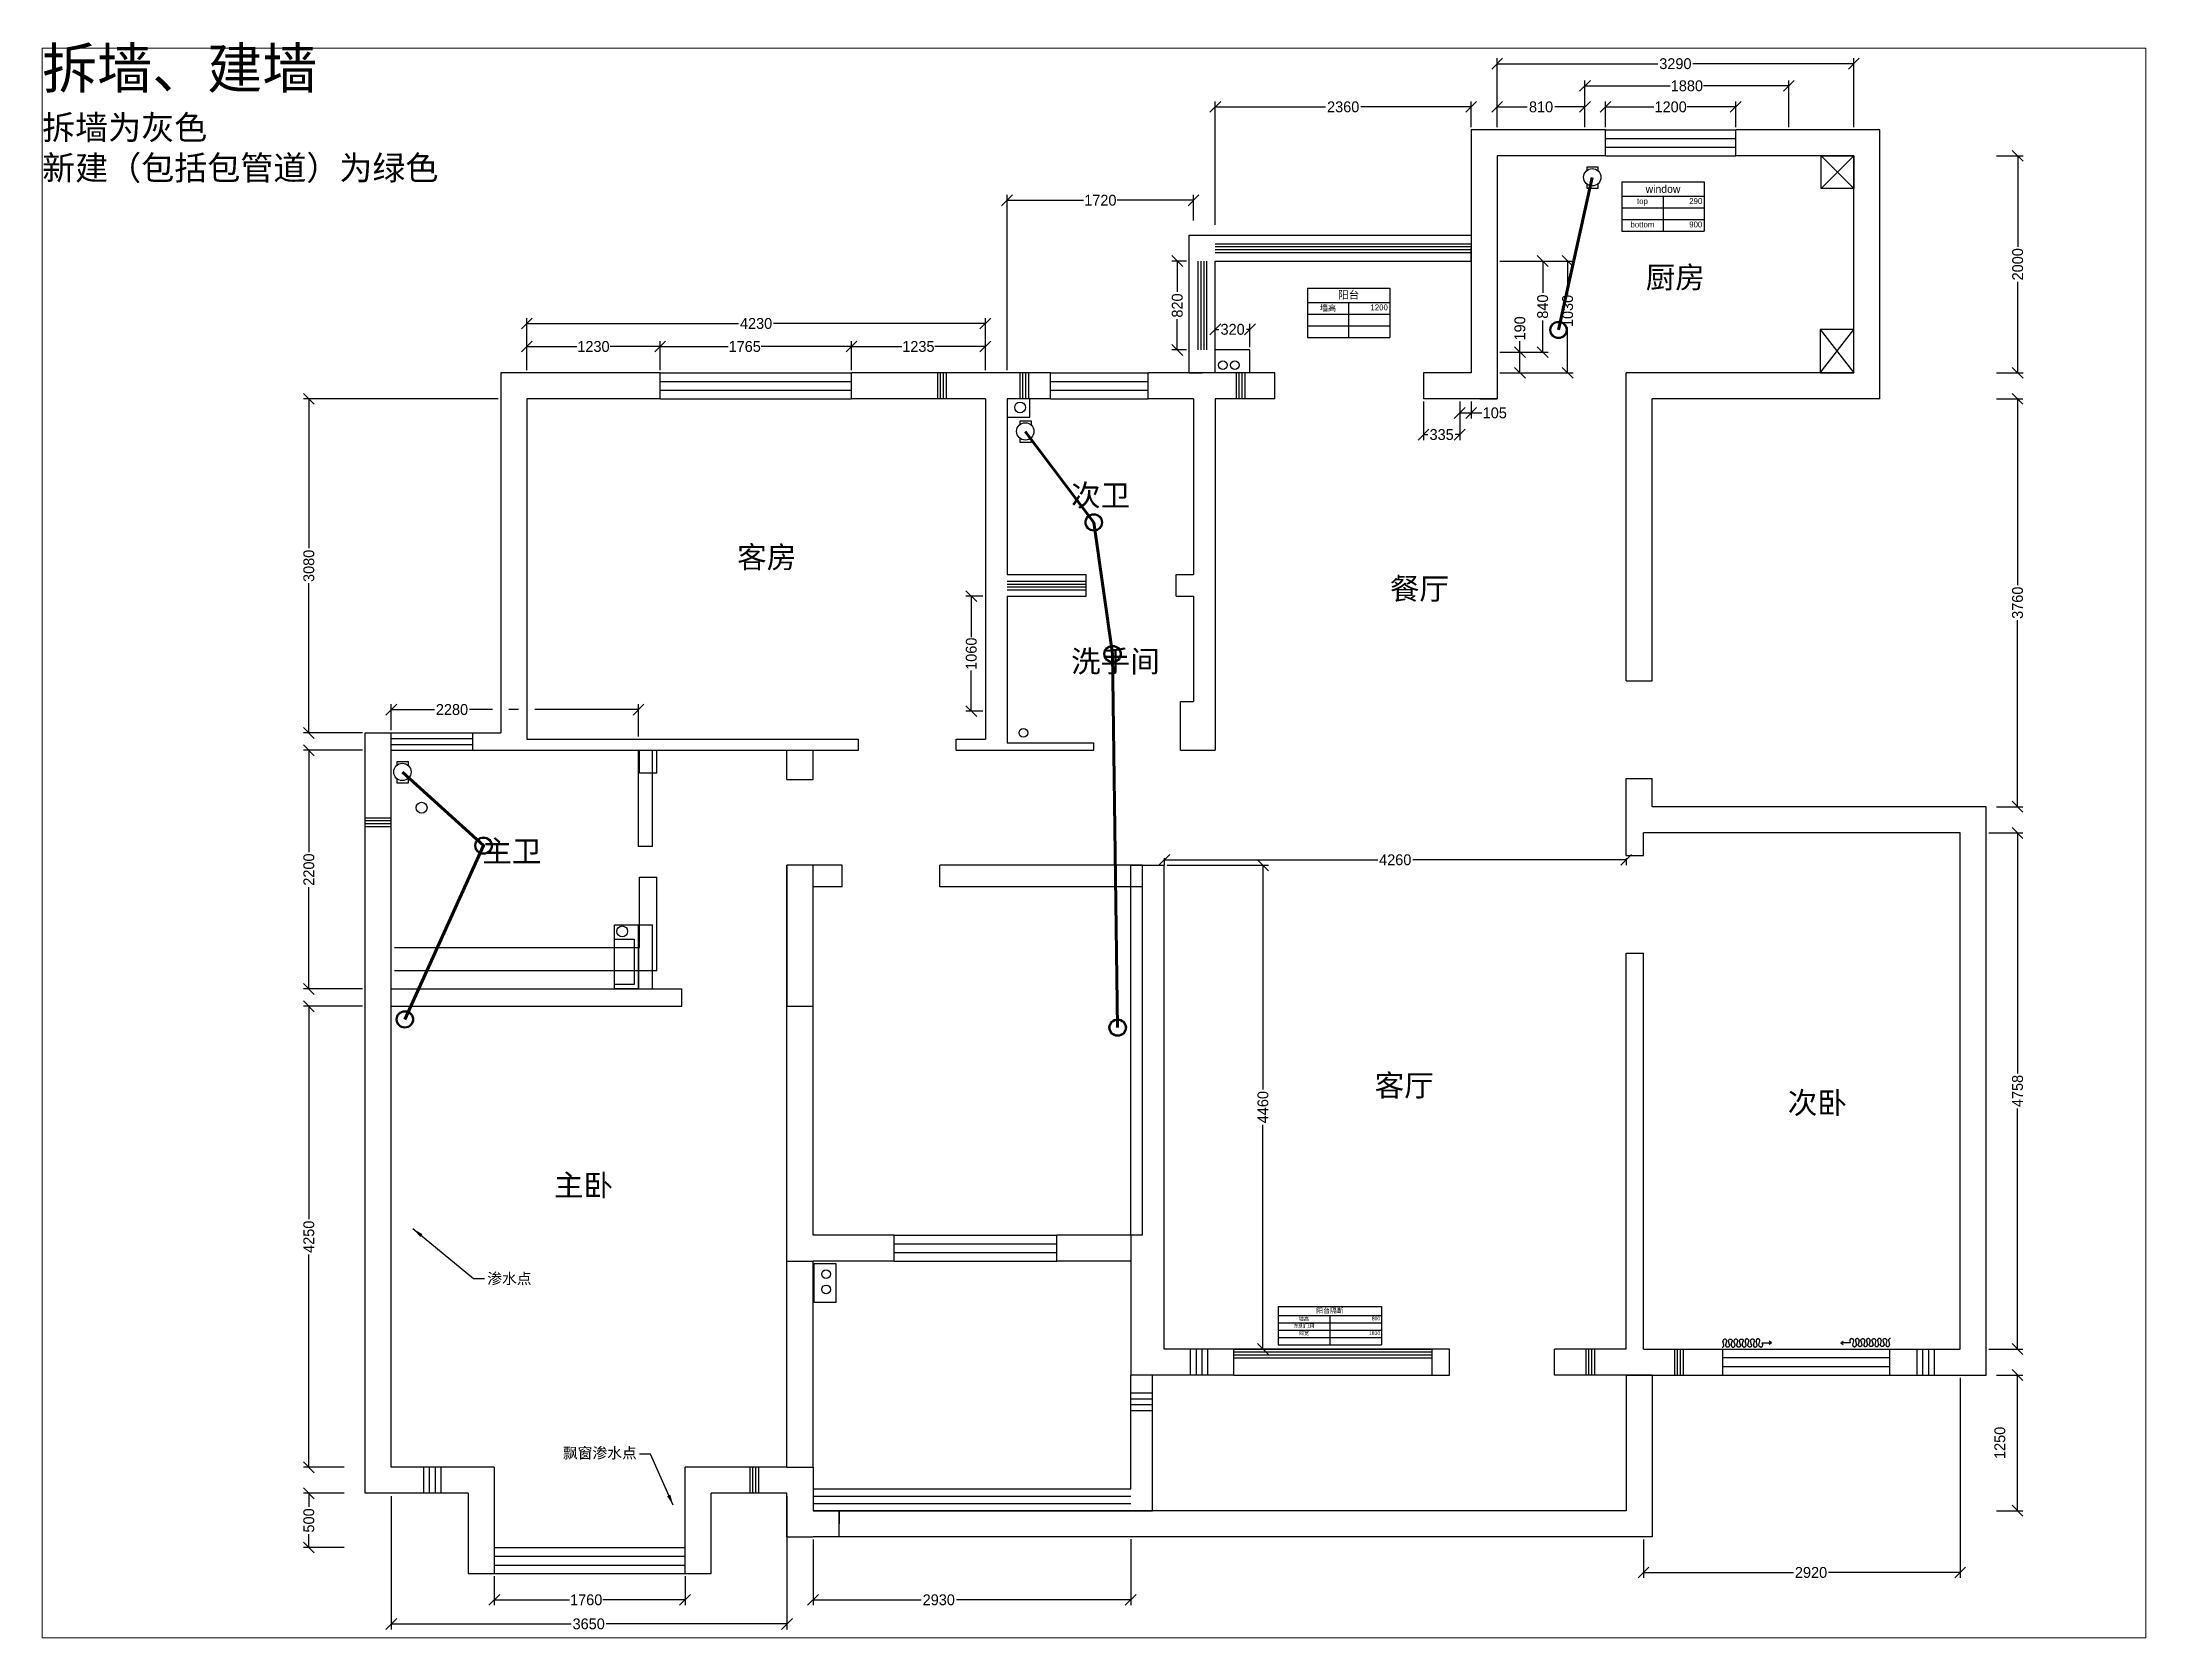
# Paper-space layout 'add & remove walls' of a CAD drawing. Header units: millimetres. Extents: x 0 to 261, y 1 to 199.
# The model-space entities are those that its viewports show. They can reach past a viewport. Long polylines and large blocks are cut down to what shows.
import ezdxf

# ---------------------------------------------------------------- set-up
doc = ezdxf.new("R2010")
doc.units = ezdxf.units.MM
doc.linetypes.add('ACAD_ISO03W100', pattern=[30, 12, -18])
for name, color, linetype in [('air supply', 3, 'Continuous'), ('dim', 7, 'Continuous'), ('lighting', 6, 'Continuous'), ('new wall', 90, 'Continuous'), ('removed-wall', 253, 'Continuous'), ('strong current', 1, 'Continuous'), ('wall', 7, 'Continuous'), ('windows', 140, 'Continuous')]:
    doc.layers.add(name, color=color, linetype=linetype)
doc.styles.get("Standard").update_dxf_attribs({"font": 'Heiti SC.ttf'})
doc.styles.add('汉字', font='', dxfattribs={"width": 0.65, "height": 75})
doc.styles.get('汉字').set_extended_font_data('FangSong_GB2312')
doc.linetypes.add('ZIGZAG', pattern='A,0.00254,-5.08,[131,ltypeshp.shx,S=5.08,R=0,X=-5.08,Y=0],-10.16,[131,ltypeshp.shx,S=5.08,R=180,X=5.08,Y=0],-5.08', length=20.32254)
doc.dimstyles.new('副本 ISO-25', dxfattribs={"dimscale": 40, "dimtxt": 2.5, "dimasz": 2.5, "dimexe": 1.25, "dimexo": 0.625, "dimgap": 0.63, "dimtad": 0, "dimdec": 0, "dimtxsty": 'Standard', "dimblk": 'OBLIQUE', "dimblk1": 'OBLIQUE', "dimblk2": 'OBLIQUE', "dimcen": 2.5, "dimadec": 0, "dimazin": 0, "dimtfac": 1, "dimtdec": 0, "dimtmove": 0, "dimatfit": 3, "dimfxl": 1, "dimarcsym": 0})

psp = doc.layouts.new('add & remove walls')

# ---------------------------------------------------------------- texts
at = {"transparency": 33554687, "insert": (0.26, 197.77), "char_height": 5, "attachment_point": 1}
psp.add_mtext_dynamic_manual_height_columns('拆墙、建墙\\P{\\H0.6x;拆墙为灰色\\P新建（包括包管道）为绿色}', width=60.8642, gutter_width=500, heights=[0], dxfattribs=at)

msp = doc.modelspace()

# ---------------------------------------------------------------- texts
at = {"layer": 'dim', "lineweight": 100, "ltscale": 8, "char_height": 200, "attachment_point": 1}
for s, insert in [('厨房', (12730, 13550)), ('次卫', (7430, 11540)), ('客房', (4350, 10970)), ('餐厅', (10370, 10680)), ('洗手间', (7430, 10010)), ('主卫', (2000, 8260)), ('客厅', (10230, 6100)), ('次卧', (14040, 5940)), ('主卧', (2660, 5180))]:
    msp.add_mtext_dynamic_manual_height_columns(s, width=1110, gutter_width=250, heights=[0], dxfattribs=dict(at, insert=insert))
at = {"layer": 'dim', "ltscale": 8, "char_height": 100}
for s, insert, attachment_point in [('渗水点', (2045.2, 4270), 1), ('飘窗渗水点', (3424.8, 2550), 9)]:
    msp.add_mtext(s, dxfattribs=dict(at, insert=insert, attachment_point=attachment_point))

# ---------------------------------------------------------------- blocks, each defined once
blk = doc.blocks.new('_Oblique')
at = {"color": 0, "linetype": 'ByBlock', "lineweight": -2}
blk.add_line((-0.5, -0.5), (0.5, 0.5), dxfattribs=at)
blk = doc.blocks.new('*D0')
at = {"layer": 'dim', "color": 0, "lineweight": -2, "transparency": 16777216}
for p, q in [((15965, 3330), (16210, 3330)), ((16160, 2080), (16160, 3330)), ((15965, 2080), (16210, 2080))]:
    blk.add_line(p, q, dxfattribs=at)
at = {"layer": 'dim', "color": 0, "lineweight": -2, "transparency": 16777216, "xscale": 100, "yscale": 100, "zscale": 100}
for p, rotation in [((16160, 3330), 90), ((16160, 2080), 270)]:
    blk.add_blockref('_Oblique', p, dxfattribs=dict(at, rotation=rotation))
at = {"layer": 'dim', "color": 0, "transparency": 16777216, "insert": (15997, 2705), "char_height": 100, "attachment_point": 5, "rotation": 90}
blk.add_mtext('1250', dxfattribs=at)
blk = doc.blocks.new('*D1')
at = {"layer": 'dim', "color": 0, "lineweight": -2, "transparency": 16777216}
for p, q in [((15965, 12330), (16210, 12330)), ((16160, 12330), (16160, 10612)), ((16160, 8570), (16160, 10288)), ((15965, 8570), (16210, 8570))]:
    blk.add_line(p, q, dxfattribs=at)
at = {"layer": 'dim', "color": 0, "lineweight": -2, "transparency": 16777216, "xscale": 100, "yscale": 100, "zscale": 100}
for p, rotation in [((16160, 12330), 90), ((16160, 8570), 270)]:
    blk.add_blockref('_Oblique', p, dxfattribs=dict(at, rotation=rotation))
at = {"layer": 'dim', "color": 0, "transparency": 16777216, "insert": (16160, 10450), "char_height": 100, "attachment_point": 5, "rotation": 90}
blk.add_mtext('3760', dxfattribs=at)
blk = doc.blocks.new('*D2')
at = {"layer": 'dim', "color": 0, "lineweight": -2, "transparency": 16777216}
for p, q in [((15965, 14570), (16211, 14570)), ((16161, 14570), (16161, 13732)), ((16161, 12570), (16161, 13408)), ((15965, 12570), (16211, 12570))]:
    blk.add_line(p, q, dxfattribs=at)
at = {"layer": 'dim', "color": 0, "lineweight": -2, "transparency": 16777216, "xscale": 100, "yscale": 100, "zscale": 100}
for p, rotation in [((16161, 14570), 90), ((16161, 12570), 270)]:
    blk.add_blockref('_Oblique', p, dxfattribs=dict(at, rotation=rotation))
at = {"layer": 'dim', "color": 0, "transparency": 16777216, "insert": (16161, 13570), "char_height": 100, "attachment_point": 5, "rotation": 90}
blk.add_mtext('2000', dxfattribs=at)
blk = doc.blocks.new('*D3')
at = {"layer": 'dim', "color": 0, "lineweight": -2, "transparency": 16777216}
for p, q in [((15630, 3305), (15630, 1460)), ((12710, 1815), (12710, 1460)), ((12710, 1510), (14093, 1510)), ((15630, 1510), (14417, 1510))]:
    blk.add_line(p, q, dxfattribs=at)
at = {"layer": 'dim', "color": 0, "lineweight": -2, "transparency": 16777216, "xscale": 100, "yscale": 100, "zscale": 100, "rotation": 180}
blk.add_blockref('_Oblique', (12710, 1510), dxfattribs=at)
at = {"layer": 'dim', "color": 0, "lineweight": -2, "transparency": 16777216, "xscale": 100, "yscale": 100, "zscale": 100}
blk.add_blockref('_Oblique', (15630, 1510), dxfattribs=at)
at = {"layer": 'dim', "color": 0, "transparency": 16777216, "insert": (14255, 1510), "char_height": 100, "attachment_point": 5}
blk.add_mtext('2920', dxfattribs=at)
blk = doc.blocks.new('*D16')
at = {"layer": 'dim', "color": 0, "lineweight": -2, "transparency": 16777216}
for p, q in [((2410, 12595), (2410, 13074)), ((2410, 13024), (4363, 13024)), ((6640, 13024), (4687, 13024)), ((6640, 12595), (6640, 13074))]:
    blk.add_line(p, q, dxfattribs=at)
at = {"layer": 'dim', "color": 0, "lineweight": -2, "transparency": 16777216, "xscale": 100, "yscale": 100, "zscale": 100, "rotation": 180}
blk.add_blockref('_Oblique', (2410, 13024), dxfattribs=at)
at = {"layer": 'dim', "color": 0, "lineweight": -2, "transparency": 16777216, "xscale": 100, "yscale": 100, "zscale": 100}
blk.add_blockref('_Oblique', (6640, 13024), dxfattribs=at)
at = {"layer": 'dim', "color": 0, "transparency": 16777216, "insert": (4525, 13024), "char_height": 100, "attachment_point": 5}
blk.add_mtext('4230', dxfattribs=at)
blk = doc.blocks.new('*D17')
at = {"layer": 'dim', "color": 0, "lineweight": -2, "transparency": 16777216}
for p, q in [((3640, 12595), (3640, 12862)), ((3640, 12812), (4267, 12812)), ((5405, 12812), (4573, 12812)), ((5405, 12595), (5405, 12862))]:
    blk.add_line(p, q, dxfattribs=at)
at = {"layer": 'dim', "color": 0, "lineweight": -2, "transparency": 16777216, "xscale": 100, "yscale": 100, "zscale": 100, "rotation": 180}
blk.add_blockref('_Oblique', (3640, 12812), dxfattribs=at)
at = {"layer": 'dim', "color": 0, "lineweight": -2, "transparency": 16777216, "xscale": 100, "yscale": 100, "zscale": 100}
blk.add_blockref('_Oblique', (5405, 12812), dxfattribs=at)
at = {"layer": 'dim', "color": 0, "transparency": 16777216, "insert": (4420, 12812), "char_height": 100, "attachment_point": 5}
blk.add_mtext('1765', dxfattribs=at)
blk = doc.blocks.new('*D18')
at = {"layer": 'dim', "color": 0, "lineweight": -2, "transparency": 16777216}
for p, q in [((2145, 12330), (350, 12330)), ((400, 12330), (400, 10952)), ((400, 9250), (400, 10629)), ((895, 9250), (350, 9250))]:
    blk.add_line(p, q, dxfattribs=at)
at = {"layer": 'dim', "color": 0, "lineweight": -2, "transparency": 16777216, "xscale": 100, "yscale": 100, "zscale": 100}
for p, rotation in [((400, 12330), 90), ((400, 9250), 270)]:
    blk.add_blockref('_Oblique', p, dxfattribs=dict(at, rotation=rotation))
at = {"layer": 'dim', "color": 0, "transparency": 16777216, "insert": (400, 10790), "char_height": 100, "attachment_point": 5, "rotation": 90}
blk.add_mtext('3080', dxfattribs=at)
blk = doc.blocks.new('*D19')
at = {"layer": 'dim', "color": 0, "lineweight": -2, "transparency": 16777216}
for p, q in [((895, 9090), (350, 9090)), ((400, 9090), (400, 8152)), ((400, 6890), (400, 7829)), ((895, 6890), (350, 6890))]:
    blk.add_line(p, q, dxfattribs=at)
at = {"layer": 'dim', "color": 0, "lineweight": -2, "transparency": 16777216, "xscale": 100, "yscale": 100, "zscale": 100}
for p, rotation in [((400, 9090), 90), ((400, 6890), 270)]:
    blk.add_blockref('_Oblique', p, dxfattribs=dict(at, rotation=rotation))
at = {"layer": 'dim', "color": 0, "transparency": 16777216, "insert": (400, 7990), "char_height": 100, "attachment_point": 5, "rotation": 90}
blk.add_mtext('2200', dxfattribs=at)
blk = doc.blocks.new('*D20')
at = {"layer": 'dim', "color": 0, "lineweight": -2, "transparency": 16777216}
for p, q in [((1160, 9275), (1160, 9515)), ((3440, 9217), (3440, 9515)), ((1160, 9465), (1558, 9465)), ((2095, 9465), (1882, 9465)), ((2335, 9465), (2245, 9465)), ((3440, 9465), (2485, 9465))]:
    blk.add_line(p, q, dxfattribs=at)
at = {"layer": 'dim', "color": 0, "lineweight": -2, "transparency": 16777216, "xscale": 100, "yscale": 100, "zscale": 100, "rotation": 180}
blk.add_blockref('_Oblique', (1160, 9465), dxfattribs=at)
at = {"layer": 'dim', "color": 0, "lineweight": -2, "transparency": 16777216, "xscale": 100, "yscale": 100, "zscale": 100}
blk.add_blockref('_Oblique', (3440, 9465), dxfattribs=at)
at = {"layer": 'dim', "color": 0, "transparency": 16777216, "insert": (1720, 9465), "char_height": 100, "attachment_point": 5}
blk.add_mtext('2280', dxfattribs=at)
blk = doc.blocks.new('*D21')
at = {"layer": 'dim', "color": 0, "lineweight": -2, "transparency": 16777216}
for p, q in [((895, 6730), (350, 6730)), ((400, 6730), (400, 4767)), ((400, 2480), (400, 4443)), ((725, 2480), (350, 2480))]:
    blk.add_line(p, q, dxfattribs=at)
at = {"layer": 'dim', "color": 0, "lineweight": -2, "transparency": 16777216, "xscale": 100, "yscale": 100, "zscale": 100}
for p, rotation in [((400, 6730), 90), ((400, 2480), 270)]:
    blk.add_blockref('_Oblique', p, dxfattribs=dict(at, rotation=rotation))
at = {"layer": 'dim', "color": 0, "transparency": 16777216, "insert": (400, 4605), "char_height": 100, "attachment_point": 5, "rotation": 90}
blk.add_mtext('4250', dxfattribs=at)
blk = doc.blocks.new('*D22')
at = {"layer": 'dim', "color": 0, "lineweight": -2, "transparency": 16777216}
for p, q in [((2110, 1475), (2110, 1208)), ((3870, 1475), (3870, 1208)), ((2110, 1258), (2803, 1258)), ((3870, 1258), (3112, 1258))]:
    blk.add_line(p, q, dxfattribs=at)
at = {"layer": 'dim', "color": 0, "lineweight": -2, "transparency": 16777216, "xscale": 100, "yscale": 100, "zscale": 100, "rotation": 180}
blk.add_blockref('_Oblique', (2110, 1258), dxfattribs=at)
at = {"layer": 'dim', "color": 0, "lineweight": -2, "transparency": 16777216, "xscale": 100, "yscale": 100, "zscale": 100}
blk.add_blockref('_Oblique', (3870, 1258), dxfattribs=at)
at = {"layer": 'dim', "color": 0, "transparency": 16777216, "insert": (2958, 1258), "char_height": 100, "attachment_point": 5}
blk.add_mtext('1760', dxfattribs=at)
blk = doc.blocks.new('*D23')
at = {"layer": 'dim', "color": 0, "lineweight": -2, "transparency": 16777216}
for p, q in [((1160, 2215), (1160, 986)), ((4810, 2215), (4810, 986)), ((1160, 1036), (2819, 1036)), ((4810, 1036), (3142, 1036))]:
    blk.add_line(p, q, dxfattribs=at)
at = {"layer": 'dim', "color": 0, "lineweight": -2, "transparency": 16777216, "xscale": 100, "yscale": 100, "zscale": 100, "rotation": 180}
blk.add_blockref('_Oblique', (1160, 1036), dxfattribs=at)
at = {"layer": 'dim', "color": 0, "lineweight": -2, "transparency": 16777216, "xscale": 100, "yscale": 100, "zscale": 100}
blk.add_blockref('_Oblique', (4810, 1036), dxfattribs=at)
at = {"layer": 'dim', "color": 0, "transparency": 16777216, "insert": (2981, 1036), "char_height": 100, "attachment_point": 5}
blk.add_mtext('3650', dxfattribs=at)
blk = doc.blocks.new('*D24')
at = {"layer": 'dim', "color": 0, "lineweight": -2, "transparency": 16777216}
for p, q in [((725, 2240), (350, 2240)), ((400, 2240), (400, 2116)), ((400, 1740), (400, 1864)), ((725, 1740), (350, 1740))]:
    blk.add_line(p, q, dxfattribs=at)
at = {"layer": 'dim', "color": 0, "lineweight": -2, "transparency": 16777216, "xscale": 100, "yscale": 100, "zscale": 100}
for p, rotation in [((400, 2240), 90), ((400, 1740), 270)]:
    blk.add_blockref('_Oblique', p, dxfattribs=dict(at, rotation=rotation))
at = {"layer": 'dim', "color": 0, "transparency": 16777216, "insert": (400, 1990), "char_height": 100, "attachment_point": 5, "rotation": 90}
blk.add_mtext('500', dxfattribs=at)
blk = doc.blocks.new('*D25')
at = {"layer": 'dim', "color": 0, "lineweight": -2, "transparency": 16777216}
for p, q in [((5050, 1815), (5050, 1208)), ((7980, 1816), (7980, 1208)), ((5050, 1258), (6048, 1258)), ((7980, 1258), (6372, 1258))]:
    blk.add_line(p, q, dxfattribs=at)
at = {"layer": 'dim', "color": 0, "lineweight": -2, "transparency": 16777216, "xscale": 100, "yscale": 100, "zscale": 100, "rotation": 180}
blk.add_blockref('_Oblique', (5050, 1258), dxfattribs=at)
at = {"layer": 'dim', "color": 0, "lineweight": -2, "transparency": 16777216, "xscale": 100, "yscale": 100, "zscale": 100}
blk.add_blockref('_Oblique', (7980, 1258), dxfattribs=at)
at = {"layer": 'dim', "color": 0, "transparency": 16777216, "insert": (6210, 1258), "char_height": 100, "attachment_point": 5}
blk.add_mtext('2930', dxfattribs=at)
blk = doc.blocks.new('*D26')
at = {"layer": 'dim', "color": 0, "lineweight": -2, "transparency": 16777216}
for p, q in [((11360, 14835), (11360, 15469)), ((11360, 15419), (12843, 15419)), ((14650, 15419), (13166, 15419)), ((14650, 14835), (14650, 15469))]:
    blk.add_line(p, q, dxfattribs=at)
at = {"layer": 'dim', "color": 0, "lineweight": -2, "transparency": 16777216, "xscale": 100, "yscale": 100, "zscale": 100, "rotation": 180}
blk.add_blockref('_Oblique', (11360, 15419), dxfattribs=at)
at = {"layer": 'dim', "color": 0, "lineweight": -2, "transparency": 16777216, "xscale": 100, "yscale": 100, "zscale": 100}
blk.add_blockref('_Oblique', (14650, 15419), dxfattribs=at)
at = {"layer": 'dim', "color": 0, "transparency": 16777216, "insert": (13004, 15419), "char_height": 100, "attachment_point": 5}
blk.add_mtext('3290', dxfattribs=at)
blk = doc.blocks.new('*D27')
at = {"layer": 'dim', "color": 0, "lineweight": -2, "transparency": 16777216}
for p, q in [((12360, 14835), (12360, 15071)), ((12360, 15021), (12806, 15021)), ((13560, 15021), (13114, 15021)), ((13560, 14835), (13560, 15071))]:
    blk.add_line(p, q, dxfattribs=at)
at = {"layer": 'dim', "color": 0, "lineweight": -2, "transparency": 16777216, "xscale": 100, "yscale": 100, "zscale": 100, "rotation": 180}
blk.add_blockref('_Oblique', (12360, 15021), dxfattribs=at)
at = {"layer": 'dim', "color": 0, "lineweight": -2, "transparency": 16777216, "xscale": 100, "yscale": 100, "zscale": 100}
blk.add_blockref('_Oblique', (13560, 15021), dxfattribs=at)
at = {"layer": 'dim', "color": 0, "transparency": 16777216, "insert": (12960, 15021), "char_height": 100, "attachment_point": 5}
blk.add_mtext('1200', dxfattribs=at)
blk = doc.blocks.new('*D28')
at = {"layer": 'dim', "color": 0, "lineweight": -2, "transparency": 16777216}
for p, q in [((8760, 13935), (8760, 15071)), ((8760, 15021), (9778, 15021)), ((11120, 15021), (10102, 15021)), ((11120, 14835), (11120, 15071))]:
    blk.add_line(p, q, dxfattribs=at)
at = {"layer": 'dim', "color": 0, "lineweight": -2, "transparency": 16777216, "xscale": 100, "yscale": 100, "zscale": 100, "rotation": 180}
blk.add_blockref('_Oblique', (8760, 15021), dxfattribs=at)
at = {"layer": 'dim', "color": 0, "lineweight": -2, "transparency": 16777216, "xscale": 100, "yscale": 100, "zscale": 100}
blk.add_blockref('_Oblique', (11120, 15021), dxfattribs=at)
at = {"layer": 'dim', "color": 0, "transparency": 16777216, "insert": (9940, 15021), "char_height": 100, "attachment_point": 5}
blk.add_mtext('2360', dxfattribs=at)
blk = doc.blocks.new('*D29')
at = {"layer": 'dim', "color": 0, "lineweight": -2, "transparency": 16777216}
for p, q in [((6840, 12595), (6840, 14210)), ((8560, 13975), (8560, 14210)), ((6840, 14160), (7546, 14160)), ((8560, 14160), (7854, 14160))]:
    blk.add_line(p, q, dxfattribs=at)
at = {"layer": 'dim', "color": 0, "lineweight": -2, "transparency": 16777216, "xscale": 100, "yscale": 100, "zscale": 100, "rotation": 180}
blk.add_blockref('_Oblique', (6840, 14160), dxfattribs=at)
at = {"layer": 'dim', "color": 0, "lineweight": -2, "transparency": 16777216, "xscale": 100, "yscale": 100, "zscale": 100}
blk.add_blockref('_Oblique', (8560, 14160), dxfattribs=at)
at = {"layer": 'dim', "color": 0, "transparency": 16777216, "insert": (7700, 14160), "char_height": 100, "attachment_point": 5}
blk.add_mtext('1720', dxfattribs=at)
blk = doc.blocks.new('*D30')
at = {"layer": 'dim', "color": 0, "lineweight": -2, "transparency": 16777216}
for p, q in [((11385, 13600), (12060, 13600)), ((12010, 13600), (12010, 13294)), ((12010, 12570), (12010, 12986)), ((11385, 12570), (12060, 12570))]:
    blk.add_line(p, q, dxfattribs=at)
at = {"layer": 'dim', "color": 0, "lineweight": -2, "transparency": 16777216, "xscale": 100, "yscale": 100, "zscale": 100}
for p, rotation in [((12010, 13600), 90), ((12010, 12570), 270)]:
    blk.add_blockref('_Oblique', p, dxfattribs=dict(at, rotation=rotation))
at = {"layer": 'dim', "color": 0, "transparency": 16777216, "insert": (12010, 13140), "char_height": 100, "attachment_point": 5, "rotation": 90}
blk.add_mtext('1030', dxfattribs=at)
blk = doc.blocks.new('*D35')
at = {"layer": 'dim', "color": 0, "lineweight": -2, "transparency": 16777216}
for p, q in [((11360, 14835), (11360, 15071)), ((11360, 15021), (11638, 15021)), ((12170, 15021), (11892, 15021)), ((12170, 14835), (12170, 15071))]:
    blk.add_line(p, q, dxfattribs=at)
at = {"layer": 'dim', "color": 0, "lineweight": -2, "transparency": 16777216, "xscale": 100, "yscale": 100, "zscale": 100, "rotation": 180}
blk.add_blockref('_Oblique', (11360, 15021), dxfattribs=at)
at = {"layer": 'dim', "color": 0, "lineweight": -2, "transparency": 16777216, "xscale": 100, "yscale": 100, "zscale": 100}
blk.add_blockref('_Oblique', (12170, 15021), dxfattribs=at)
at = {"layer": 'dim', "color": 0, "transparency": 16777216, "insert": (11765, 15021), "char_height": 100, "attachment_point": 5}
blk.add_mtext('810', dxfattribs=at)
blk = doc.blocks.new('*D36')
at = {"layer": 'dim', "color": 0, "lineweight": -2, "transparency": 16777216}
for p, q in [((12170, 14835), (12170, 15265)), ((12170, 15215), (12956, 15215)), ((14050, 15215), (13264, 15215)), ((14050, 14835), (14050, 15265))]:
    blk.add_line(p, q, dxfattribs=at)
at = {"layer": 'dim', "color": 0, "lineweight": -2, "transparency": 16777216, "xscale": 100, "yscale": 100, "zscale": 100, "rotation": 180}
blk.add_blockref('_Oblique', (12170, 15215), dxfattribs=at)
at = {"layer": 'dim', "color": 0, "lineweight": -2, "transparency": 16777216, "xscale": 100, "yscale": 100, "zscale": 100}
blk.add_blockref('_Oblique', (14050, 15215), dxfattribs=at)
at = {"layer": 'dim', "color": 0, "transparency": 16777216, "insert": (13110, 15215), "char_height": 100, "attachment_point": 5}
blk.add_mtext('1880', dxfattribs=at)
blk = doc.blocks.new('*D38')
at = {"layer": 'dim', "color": 0, "lineweight": -2, "transparency": 16777216}
for p, q in [((8290, 8095), (8290, 8030)), ((8290, 8080), (10258, 8080)), ((12550, 8080), (10582, 8080)), ((12550, 8095), (12550, 8030))]:
    blk.add_line(p, q, dxfattribs=at)
at = {"layer": 'dim', "color": 0, "lineweight": -2, "transparency": 16777216, "xscale": 100, "yscale": 100, "zscale": 100, "rotation": 180}
blk.add_blockref('_Oblique', (8290, 8080), dxfattribs=at)
at = {"layer": 'dim', "color": 0, "lineweight": -2, "transparency": 16777216, "xscale": 100, "yscale": 100, "zscale": 100}
blk.add_blockref('_Oblique', (12550, 8080), dxfattribs=at)
at = {"layer": 'dim', "color": 0, "transparency": 16777216, "insert": (10420, 8080), "char_height": 100, "attachment_point": 5}
blk.add_mtext('4260', dxfattribs=at)
blk = doc.blocks.new('*D39')
at = {"layer": 'dim', "color": 0, "lineweight": -2, "transparency": 16777216}
for p, q in [((8315, 8030), (9250, 8030)), ((9200, 8030), (9200, 5962)), ((9200, 3570), (9200, 5638)), ((8955, 3570), (9250, 3570))]:
    blk.add_line(p, q, dxfattribs=at)
at = {"layer": 'dim', "color": 0, "lineweight": -2, "transparency": 16777216, "xscale": 100, "yscale": 100, "zscale": 100}
for p, rotation in [((9200, 8030), 90), ((9200, 3570), 270)]:
    blk.add_blockref('_Oblique', p, dxfattribs=dict(at, rotation=rotation))
at = {"layer": 'dim', "color": 0, "transparency": 16777216, "insert": (9200, 5800), "char_height": 100, "attachment_point": 5, "rotation": 90}
blk.add_mtext('4460', dxfattribs=at)
blk = doc.blocks.new('*D281')
at = {"layer": 'dim', "color": 0, "lineweight": -2, "transparency": 16777216}
for p, q in [((11570, 12760), (11570, 12860)), ((11385, 12760), (11620, 12760)), ((11570, 12570), (11570, 12760)), ((11385, 12570), (11620, 12570))]:
    blk.add_line(p, q, dxfattribs=at)
at = {"layer": 'dim', "color": 0, "lineweight": -2, "transparency": 16777216, "xscale": 100, "yscale": 100, "zscale": 100}
for p, rotation in [((11570, 12760), 90), ((11570, 12570), 270)]:
    blk.add_blockref('_Oblique', p, dxfattribs=dict(at, rotation=rotation))
at = {"layer": 'dim', "color": 0, "transparency": 16777216, "insert": (11570, 12979), "char_height": 100, "attachment_point": 5, "rotation": 90}
blk.add_mtext('190', dxfattribs=at)
blk = doc.blocks.new('*D282')
at = {"layer": 'dim', "color": 0, "lineweight": -2, "transparency": 16777216}
for p, q in [((11015, 12305), (11015, 12150)), ((11120, 12305), (11120, 12150)), ((11015, 12200), (11120, 12200)), ((11120, 12200), (11220, 12200))]:
    blk.add_line(p, q, dxfattribs=at)
at = {"layer": 'dim', "color": 0, "lineweight": -2, "transparency": 16777216, "xscale": 100, "yscale": 100, "zscale": 100, "rotation": 180}
blk.add_blockref('_Oblique', (11015, 12200), dxfattribs=at)
at = {"layer": 'dim', "color": 0, "lineweight": -2, "transparency": 16777216, "xscale": 100, "yscale": 100, "zscale": 100}
blk.add_blockref('_Oblique', (11120, 12200), dxfattribs=at)
at = {"layer": 'dim', "color": 0, "transparency": 16777216, "insert": (11338, 12200), "char_height": 100, "attachment_point": 5}
blk.add_mtext('105', dxfattribs=at)
blk = doc.blocks.new('*D283')
at = {"layer": 'dim', "color": 0, "lineweight": -2, "transparency": 16777216}
for p, q in [((11385, 13600), (11830, 13600)), ((11780, 13600), (11780, 13307)), ((11780, 12760), (11780, 13053)), ((11385, 12760), (11830, 12760))]:
    blk.add_line(p, q, dxfattribs=at)
at = {"layer": 'dim', "color": 0, "lineweight": -2, "transparency": 16777216, "xscale": 100, "yscale": 100, "zscale": 100}
for p, rotation in [((11780, 13600), 90), ((11780, 12760), 270)]:
    blk.add_blockref('_Oblique', p, dxfattribs=dict(at, rotation=rotation))
at = {"layer": 'dim', "color": 0, "transparency": 16777216, "insert": (11780, 13180), "char_height": 100, "attachment_point": 5, "rotation": 90}
blk.add_mtext('840', dxfattribs=at)
blk = doc.blocks.new('*D284')
at = {"layer": 'dim', "color": 0, "lineweight": -2, "transparency": 16777216}
for p, q in [((10680, 12305), (10680, 11950)), ((11015, 12305), (11015, 11950)), ((10680, 12000), (10722, 12000)), ((11015, 12000), (10973, 12000))]:
    blk.add_line(p, q, dxfattribs=at)
at = {"layer": 'dim', "color": 0, "lineweight": -2, "transparency": 16777216, "xscale": 100, "yscale": 100, "zscale": 100, "rotation": 180}
blk.add_blockref('_Oblique', (10680, 12000), dxfattribs=at)
at = {"layer": 'dim', "color": 0, "lineweight": -2, "transparency": 16777216, "xscale": 100, "yscale": 100, "zscale": 100}
blk.add_blockref('_Oblique', (11015, 12000), dxfattribs=at)
at = {"layer": 'dim', "color": 0, "transparency": 16777216, "insert": (10848, 12000), "char_height": 100, "attachment_point": 5}
blk.add_mtext('335', dxfattribs=at)
blk = doc.blocks.new('*D285')
at = {"layer": 'dim', "color": 0, "lineweight": -2, "transparency": 16777216}
for p, q in [((8495, 13600), (8360, 13600)), ((8410, 13600), (8410, 13317)), ((8410, 12780), (8410, 13063)), ((8495, 12780), (8360, 12780))]:
    blk.add_line(p, q, dxfattribs=at)
at = {"layer": 'dim', "color": 0, "lineweight": -2, "transparency": 16777216, "xscale": 100, "yscale": 100, "zscale": 100}
for p, rotation in [((8410, 13600), 90), ((8410, 12780), 270)]:
    blk.add_blockref('_Oblique', p, dxfattribs=dict(at, rotation=rotation))
at = {"layer": 'dim', "color": 0, "transparency": 16777216, "insert": (8410, 13190), "char_height": 100, "attachment_point": 5, "rotation": 90}
blk.add_mtext('820', dxfattribs=at)
blk = doc.blocks.new('*D286')
at = {"layer": 'dim', "color": 0, "lineweight": -2, "transparency": 16777216}
for p, q in [((8760, 12805), (8760, 13020)), ((9080, 12805), (9080, 13020)), ((8760, 12970), (8793, 12970)), ((9080, 12970), (9047, 12970))]:
    blk.add_line(p, q, dxfattribs=at)
at = {"layer": 'dim', "color": 0, "lineweight": -2, "transparency": 16777216, "xscale": 100, "yscale": 100, "zscale": 100, "rotation": 180}
blk.add_blockref('_Oblique', (8760, 12970), dxfattribs=at)
at = {"layer": 'dim', "color": 0, "lineweight": -2, "transparency": 16777216, "xscale": 100, "yscale": 100, "zscale": 100}
blk.add_blockref('_Oblique', (9080, 12970), dxfattribs=at)
at = {"layer": 'dim', "color": 0, "transparency": 16777216, "insert": (8920, 12970), "char_height": 100, "attachment_point": 5}
blk.add_mtext('320', dxfattribs=at)
blk = doc.blocks.new('*D287')
at = {"layer": 'dim', "color": 0, "lineweight": -2, "transparency": 16777216}
for p, q in [((6615, 10510), (6460, 10510)), ((6510, 10510), (6510, 10134)), ((6510, 9450), (6510, 9826)), ((6615, 9450), (6460, 9450))]:
    blk.add_line(p, q, dxfattribs=at)
at = {"layer": 'dim', "color": 0, "lineweight": -2, "transparency": 16777216, "xscale": 100, "yscale": 100, "zscale": 100}
for p, rotation in [((6510, 10510), 90), ((6510, 9450), 270)]:
    blk.add_blockref('_Oblique', p, dxfattribs=dict(at, rotation=rotation))
at = {"layer": 'dim', "color": 0, "transparency": 16777216, "insert": (6510, 9980), "char_height": 100, "attachment_point": 5, "rotation": 90}
blk.add_mtext('1060', dxfattribs=at)
blk = doc.blocks.new('*D288')
at = {"layer": 'dim', "color": 0, "lineweight": -2, "transparency": 16777216}
for p, q in [((2410, 12595), (2410, 12862)), ((2410, 12812), (2871, 12812)), ((3640, 12812), (3179, 12812)), ((3640, 12595), (3640, 12862))]:
    blk.add_line(p, q, dxfattribs=at)
at = {"layer": 'dim', "color": 0, "lineweight": -2, "transparency": 16777216, "xscale": 100, "yscale": 100, "zscale": 100, "rotation": 180}
blk.add_blockref('_Oblique', (2410, 12812), dxfattribs=at)
at = {"layer": 'dim', "color": 0, "lineweight": -2, "transparency": 16777216, "xscale": 100, "yscale": 100, "zscale": 100}
blk.add_blockref('_Oblique', (3640, 12812), dxfattribs=at)
at = {"layer": 'dim', "color": 0, "transparency": 16777216, "insert": (3025, 12812), "char_height": 100, "attachment_point": 5}
blk.add_mtext('1230', dxfattribs=at)
blk = doc.blocks.new('*D289')
at = {"layer": 'dim', "color": 0, "lineweight": -2, "transparency": 16777216}
for p, q in [((5405, 12595), (5405, 12862)), ((5405, 12812), (5870, 12812)), ((6640, 12812), (6175, 12812)), ((6640, 12595), (6640, 12862))]:
    blk.add_line(p, q, dxfattribs=at)
at = {"layer": 'dim', "color": 0, "lineweight": -2, "transparency": 16777216, "xscale": 100, "yscale": 100, "zscale": 100, "rotation": 180}
blk.add_blockref('_Oblique', (5405, 12812), dxfattribs=at)
at = {"layer": 'dim', "color": 0, "lineweight": -2, "transparency": 16777216, "xscale": 100, "yscale": 100, "zscale": 100}
blk.add_blockref('_Oblique', (6640, 12812), dxfattribs=at)
at = {"layer": 'dim', "color": 0, "transparency": 16777216, "insert": (6022, 12812), "char_height": 100, "attachment_point": 5}
blk.add_mtext('1235', dxfattribs=at)
blk = doc.blocks.new('*T290')
at = {"layer": 'dim', "color": 0, "linetype": 'ByBlock', "lineweight": -2, "ltscale": 8, "transparency": 16777216}
for p, q in [((0, 0), (760, 0)), ((0, 0), (0, -456)), ((760, 0), (760, -456)), ((0, -132), (760, -132)), ((380, -132), (380, -456)), ((0, -240), (760, -240)), ((0, -348), (760, -348)), ((0, -456), (760, -456))]:
    blk.add_line(p, q, dxfattribs=at)
at = {"layer": 'dim', "color": 0, "ltscale": 8, "transparency": 16777216}
for s, insert, char_height, width, attachment_point in [('top', (190, -186), 54, 344, 5), ('window', (380, -66), 72, 724, 5), ('290', (742, -150), 54, 344, 3), ('bottom', (190, -366), 54, 344, 2), ('900', (742, -366), 54, 344, 3)]:
    blk.add_mtext(s, dxfattribs=dict(at, insert=insert, char_height=char_height, width=width, attachment_point=attachment_point))
blk = doc.blocks.new('socket air condition')
at = {"layer": 'strong current'}
h = blk.add_hatch(color=2, dxfattribs=at)
edge = h.paths.add_edge_path()
edge.add_ellipse((1, -20), major_axis=(100, 0), ratio=1, start_angle=8.0533, end_angle=171.9466)
edge.add_line((-98, -6), (100, -6))
at = {"layer": 'strong current', "color": 2}
for p, q in [((0, 80), (0, 204)), ((98, 80), (-98, 80))]:
    blk.add_line(p, q, dxfattribs=at)
at = {"layer": 'strong current', "color": 2, "style": '汉字'}
blk.add_text('K', height=151, dxfattribs=at).set_placement((22, 103))
blk = doc.blocks.new('*T325')
at = {"layer": 'dim', "color": 0, "linetype": 'ByBlock', "lineweight": -2, "ltscale": 8, "transparency": 16777216}
for p, q in [((0, 0), (952.5, 0)), ((0, 0), (0, -352.5)), ((952.5, 0), (952.5, -352.5)), ((0, -82.5), (952.5, -82.5)), ((0, -150), (952.5, -150)), ((476.25, -82.5), (476.25, -352.5)), ((0, -217.5), (952.5, -217.5)), ((0, -285), (952.5, -285)), ((0, -352.5), (952.5, -352.5))]:
    blk.add_line(p, q, dxfattribs=at)
at = {"layer": 'dim', "color": 0, "ltscale": 8, "transparency": 16777216}
for s, insert, char_height, width, attachment_point in [('东侧门洞', (238.125, -161.25), 33.75, 453.75, 2), ('墙高', (238.125, -116.25), 33.75, 453.75, 5), ('阳台隔断', (476.25, -41.25), 45, 930, 5), ('800', (941.25, -93.75), 33.75, 453.75, 3), ('窗宽', (238.125, -228.75), 33.75, 453.75, 2), ('1830', (941.25, -228.75), 33.75, 453.75, 3)]:
    blk.add_mtext(s, dxfattribs=dict(at, insert=insert, char_height=char_height, width=width, attachment_point=attachment_point))
blk = doc.blocks.new('*T326')
at = {"layer": 'dim', "color": 0, "linetype": 'ByBlock', "lineweight": -2, "ltscale": 8, "transparency": 16777216}
for p, q in [((0, 0), (760, 0)), ((0, 0), (0, -456)), ((760, 0), (760, -456)), ((0, -132), (760, -132)), ((380, -132), (380, -456)), ((0, -240), (760, -240)), ((0, -348), (760, -348)), ((0, -456), (760, -456))]:
    blk.add_line(p, q, dxfattribs=at)
at = {"layer": 'dim', "color": 0, "ltscale": 8, "transparency": 16777216}
for s, insert, char_height, width, attachment_point in [('墙高', (190, -186), 54, 344, 5), ('阳台', (380, -66), 72, 724, 5), ('1200', (742, -150), 54, 344, 3)]:
    blk.add_mtext(s, dxfattribs=dict(at, insert=insert, char_height=char_height, width=width, attachment_point=attachment_point))
blk = doc.blocks.new('socket')
at = {"layer": 'strong current'}
blk.add_hatch(color=2, dxfattribs=at).paths.add_polyline_path([(99, 0, 0.86847), (-99, 0)])
at = {"layer": 'strong current', "color": 2}
blk.add_line((99, 0), (-99, 0), dxfattribs=at)
for points, const_width in [([(-1, 86), (-1, 210)], 9.63), ([(97, 86), (-99, 86)], 12.8)]:
    blk.add_lwpolyline(points, dxfattribs=dict(at, const_width=const_width))
blk.add_arc((0, -14), 100, 8.0533, 171.9467, dxfattribs=at)
blk = doc.blocks.new('fgdgfgfrd')
at = {"layer": ''}
blk.add_hatch(color=2, dxfattribs=at).paths.add_polyline_path([(-169345, -1042559, 0.86847), (-169558, -1042559)])
at = {"layer": '', "color": 2}
blk.add_line((-169345, -1042559), (-169558, -1042559), dxfattribs=at)
for points, const_width in [([(-169453, -1042466), (-169453, -1042333)], 10.4), ([(-169347, -1042466), (-169559, -1042466)], 13.8)]:
    blk.add_lwpolyline(points, dxfattribs=dict(at, const_width=const_width))
blk.add_arc((-169452, -1042574), 108, 8.0533, 171.9467, dxfattribs=at)
blk = doc.blocks.new('socket mid')
at = {"layer": 'strong current', "xscale": 0.9292800000917901, "yscale": 0.9292800000917901, "zscale": 0.9292800000917901}
blk.add_blockref('fgdgfgfrd', (157466, 968825), dxfattribs=at)
at = {"layer": 'strong current', "color": 2, "lineweight": 100, "ltscale": 8, "insert": (-200, 190), "char_height": 75, "attachment_point": 1}
blk.add_mtext_dynamic_manual_height_columns('\\pxqr;{\\fArial|b0|i0|c134|p0;M}', width=170, gutter_width=250, heights=[0], dxfattribs=at)
blk = doc.blocks.new('socket high')
at = {"layer": 'strong current', "xscale": 0.9292800000917901, "yscale": 0.9292800000917901, "zscale": 0.9292800000917901}
blk.add_blockref('fgdgfgfrd', (157466, 968825), dxfattribs=at)
at = {"layer": 'strong current', "color": 2, "lineweight": 100, "ltscale": 8, "insert": (-200, 190), "char_height": 75, "attachment_point": 1}
blk.add_mtext_dynamic_manual_height_columns('\\pxqr;{\\fArial|b0|i0|c134|p0;H}', width=170, gutter_width=250, heights=[0], dxfattribs=at)
blk = doc.blocks.new('socket top')
at = {"layer": 'strong current', "xscale": 0.9292800000917901, "yscale": 0.9292800000917901, "zscale": 0.9292800000917901}
blk.add_blockref('fgdgfgfrd', (157466, 968825), dxfattribs=at)
at = {"layer": 'strong current', "color": 2, "lineweight": 100, "ltscale": 8, "insert": (-200, 190), "char_height": 75, "attachment_point": 1}
blk.add_mtext_dynamic_manual_height_columns('\\pxqr;{\\fArial|b0|i0|c134|p0;T}', width=170, gutter_width=250, heights=[0], dxfattribs=at)
blk = doc.blocks.new('socket water proff')
at = {"layer": 'strong current'}
blk.add_hatch(color=2, dxfattribs=at).paths.add_polyline_path([(100, -7, 0.86847), (-98, -7)])
at = {"layer": 'strong current', "color": 2}
for points, const_width in [([(0, 79), (0, 203)], 9.63), ([(98, 79), (-98, 79)], 12.8)]:
    blk.add_lwpolyline(points, dxfattribs=dict(at, const_width=const_width))
at = {"layer": 'strong current', "color": 2, "style": '汉字'}
blk.add_text('F', height=151, dxfattribs=at).set_placement((22, 102))
blk = doc.blocks.new('socket ground')
at = {"layer": 'strong current'}
h = blk.add_hatch(color=2, dxfattribs=at)
edge = h.paths.add_edge_path()
edge.add_ellipse((1, -13), major_axis=(100, -1), ratio=1, start_angle=8.0533, end_angle=171.9466)
edge.add_line((-98, 2), (100, 1))
at = {"layer": 'strong current', "color": 2}
for p, q in [((0, 88), (1, 211)), ((99, 87), (-98, 88))]:
    blk.add_line(p, q, dxfattribs=at)
at = {"layer": 'strong current', "color": 2, "style": '汉字'}
blk.add_text('D', height=151, rotation=359.6008, dxfattribs=at).set_placement((23, 110))
blk = doc.blocks.new('light current box')
at = {"layer": 'strong current'}
blk.add_hatch(color=2, dxfattribs=at).paths.add_polyline_path([(-280, 69), (-280, 0), (0, 0), (0, 69)])
at = {"layer": '', "color": 2}
blk.add_line((0, 69), (-280, 69), dxfattribs=at)
at = {"layer": 'strong current', "color": 2}
blk.add_lwpolyline([(0, 138), (-280, 138), (-280, 0), (0, 0)], close=True, dxfattribs=at)
blk = doc.blocks.new('strong current box')
at = {"layer": 'strong current'}
blk.add_hatch(color=2, dxfattribs=at).paths.add_polyline_path([(-280, 69), (-280, 0), (0, 0), (0, 138), (-280, 0)])
at = {"layer": 'strong current', "color": 2}
blk.add_lwpolyline([(0, 138), (-280, 138), (-280, 0), (0, 0)], close=True, dxfattribs=at)
blk = doc.blocks.new('*T330')
at = {"layer": 'strong current', "color": 0, "linetype": 'ByBlock', "lineweight": -2, "ltscale": 8, "transparency": 16777216}
for p, q in [((0, 0), (8546, 0)), ((0, 0), (0, -1385)), ((8546, 0), (8546, -1385)), ((0, -296), (8546, -296)), ((855, -296), (855, -1385)), ((1709, -296), (1709, -1385)), ((2564, -296), (2564, -1385)), ((3418, -296), (3418, -1385)), ((4273, -296), (4273, -1385)), ((5128, -296), (5128, -1385)), ((5982, -296), (5982, -1385)), ((6837, -296), (6837, -1385)), ((7691, -296), (7691, -1385)), ((0, -552), (8546, -552)), ((0, -872), (8546, -872)), ((0, -1128), (8546, -1128)), ((0, -1385), (8546, -1385))]:
    blk.add_line(p, q, dxfattribs=at)
at = {"layer": 'strong current', "color": 0, "ltscale": 8, "transparency": 16777216}
for name, p in [('socket', (1282, -817)), ('socket mid', (2188, -813)), ('socket high', (3043, -813)), ('socket top', (3897, -813)), ('socket water proff', (4692, -835)), ('socket ground', (5542, -843)), ('socket air condition', (6397, -836)), ('light current box', (7404, -781)), ('strong current box', (8259, -781))]:
    blk.add_blockref(name, p, dxfattribs=at)
at = {"layer": 'strong current', "color": 0, "ltscale": 8, "transparency": 16777216, "attachment_point": 5}
for s, insert, char_height, width in [('强电图例', (4273, -148), 120, 8486.1), ('名称', (427, -424), 100, 794.61), ('一般插座', (1282, -424), 100, 794.61), ('中位插座', (2137, -424), 100, 794.61), ('高位插座', (2991, -424), 100, 794.61), ('顶部插座', (3846, -424), 100, 794.61), ('防溅水插座', (4700, -424), 100, 794.61), ('地面插座', (5555, -424), 100, 794.61), ('{\\fArial Unicode MS|b0|i0|c134|p0;空调插座', (6410, -424), 100, 794.61), ('弱电箱', (7264, -424), 100, 794.61), ('配电箱', (8119, -424), 100, 794.61), ('图例', (427, -712), 100, 794.61), ('高度（M)', (427, -1000), 100, 794.61), ('0.35', (1282, -1000), 100, 794.61), ('1.4', (2137, -1000), 100, 794.61), ('2.2', (2991, -1000), 100, 794.61), ('2.6', (3846, -1000), 100, 794.61), ('1.5', (4700, -1000), 100, 794.61), ('0.0', (5555, -1000), 100, 794.61), ('2.2', (6410, -1000), 100, 794.61), ('规格', (427, -1256), 100, 794.61), ('斜五孔', (1282, -1256), 100, 794.61), ('斜五孔', (2137, -1256), 100, 794.61), ('斜五孔', (2991, -1256), 100, 794.61), ('斜五孔', (3846, -1256), 100, 794.61), ('{\\fArial Unicode MS|b0|i0|c134|p0;斜五孔', (4700, -1256), 100, 794.61), ('{\\fArial Unicode MS|b0|i0|c134|p0;斜五孔', (5555, -1256), 100, 794.61), ('{\\fArial Unicode MS|b0|i0|c134|p0;三孔带开关', (6410, -1256), 100, 794.61)]:
    blk.add_mtext(s, dxfattribs=dict(at, insert=insert, char_height=char_height, width=width))
blk = doc.blocks.new('curtain')
for p, q in [((0, 0), (22, 14)), ((0, 0), (22, -14)), ((86, 0), (0, 0)), ((82, 19), (86, 0)), ((117, 19), (108, -17)), ((133, 19), (143, -16)), ((168, 19), (159, -16)), ((184, 19), (194, -16)), ((219, 19), (210, -16)), ((235, 19), (245, -16)), ((270, 19), (261, -16)), ((286, 20), (296, -16)), ((321, 20), (312, -16)), ((337, 20), (347, -16)), ((372, 20), (363, -16)), ((388, 20), (398, -15)), ((423, 20), (414, -15)), ((439, 20), (449, -15))]:
    blk.add_line(p, q)
for points in [[(99, 39, 0.110171), (93, 38, 0.102587), (87, 33, 0.093414), (83, 27, 0.087823), (82, 19, 0.003473), (82, 19, 0.093414)], [(99, 39, -0.110171), (106, 38, -0.102587), (112, 33, -0.093414), (116, 27, -0.087823), (117, 19, -0.003473), (117, 19, -0.093414)], [(150, 39, 0.110171), (144, 38, 0.102587), (138, 33, 0.093414), (134, 27, 0.087823), (133, 19, 0.003473), (133, 19, 0.093414)], [(168, 19, 0.003473), (168, 19, 0.087823), (167, 27, 0.093414), (163, 33, 0.102587), (157, 38, 0.110171), (150, 39, 0.110171)], [(184, 19, -0.003473), (184, 19, -0.087823), (185, 27, -0.093414), (189, 34, -0.102587), (195, 38, -0.110171), (202, 39, -0.110171)], [(202, 39, -0.110171), (208, 38, -0.102587), (214, 34, -0.093414), (218, 27, -0.087823), (219, 20, -0.003473), (219, 19, -0.093414)], [(253, 40, 0.110171), (246, 38, 0.102587), (240, 34, 0.093414), (236, 27, 0.087823), (235, 20, 0.003473), (235, 19, 0.093414)], [(270, 19, 0.003473), (270, 20, 0.087823), (269, 28, 0.093414), (265, 34, 0.102587), (259, 38, 0.110171), (253, 40, 0.110171)], [(286, 20, -0.003473), (286, 20, -0.087823), (287, 28, -0.093414), (291, 34, -0.102587), (297, 38, -0.110171), (304, 40, -0.110171)], [(304, 40, -0.110171), (310, 38, -0.102587), (316, 34, -0.093414), (320, 28, -0.087823), (321, 20, -0.003473), (321, 20, -0.093414)], [(355, 40, 0.110171), (348, 39, 0.102587), (342, 34, 0.093414), (338, 28, 0.087823), (337, 20, 0.003473), (337, 20, 0.093414)], [(372, 20, 0.003473), (372, 20, 0.087823), (371, 28, 0.093414), (367, 34, 0.102587), (361, 39, 0.110171), (355, 40, 0.110171)], [(388, 20, -0.003473), (388, 20, -0.087823), (389, 28, -0.093414), (393, 34, -0.102587), (399, 39, -0.110171), (406, 40, -0.110171)], [(406, 40, -0.110171), (412, 39, -0.102587), (418, 34, -0.093414), (422, 28, -0.087823), (423, 20, -0.003473), (423, 20, -0.093414)], [(457, 40, 0.110171), (450, 39, 0.102587), (444, 35, 0.093414), (440, 28, 0.087823), (439, 20, 0.003473), (439, 20, 0.093414)], [(108, -17, 0.083517), (109, -24, 0.093414), (113, -30, 0.102587), (119, -35, 0.110171), (125, -36, 0.110171), (132, -35, 0.102587), (138, -30, 0.093414), (141, -24, 0.083517), (143, -16, 0.087823)], [(194, -16, -0.083517), (192, -24, -0.093414), (189, -30, -0.102587), (183, -34, -0.110171), (176, -36, -0.110171), (170, -34, -0.102587), (164, -30, -0.093414), (160, -24, -0.083517), (159, -16, -0.087823)], [(210, -16, 0.083517), (211, -23, 0.093414), (215, -30, 0.102587), (221, -34, 0.110171), (227, -36, 0.110171), (234, -34, 0.102587), (240, -30, 0.093414), (243, -23, 0.083517), (245, -16, 0.087823)], [(296, -16, -0.083517), (295, -23, -0.093414), (291, -30, -0.102587), (285, -34, -0.110171), (278, -35, -0.110171), (272, -34, -0.102587), (266, -30, -0.093414), (262, -23, -0.083517), (261, -16, -0.087823)], [(312, -16, 0.083517), (313, -23, 0.093414), (317, -29, 0.102587), (323, -34, 0.110171), (329, -35, 0.110171), (336, -34, 0.102587), (342, -29, 0.093414), (346, -23, 0.083517), (347, -16, 0.087823)], [(398, -15, -0.083517), (397, -23, -0.093414), (393, -29, -0.102587), (387, -34, -0.110171), (380, -35, -0.110171), (374, -34, -0.102587), (368, -29, -0.093414), (364, -23, -0.083517), (363, -16, -0.087823)], [(414, -15, 0.083517), (415, -23, 0.093414), (419, -29, 0.102587), (425, -33, 0.110171), (431, -35, 0.110171), (438, -33, 0.102587), (444, -29, 0.093414), (448, -23, 0.083517), (449, -15, 0.087823)]]:
    blk.add_lwpolyline(points, format="xyb")
blk = doc.blocks.new('1 gang switch')
at = {"layer": 'lighting'}
blk.add_hatch(color=2, dxfattribs=at).paths.add_polyline_path([(-41, 22, 1), (41, -22, 1)])
at = {"layer": 'lighting', "color": 2}
for p, q in [((21, 41), (114, 117)), ((114, 117), (146, 79))]:
    blk.add_line(p, q, dxfattribs=at)
blk.add_circle((0, 0), 46.7, dxfattribs=at)
blk = doc.blocks.new('2 gang switch')
at = {"layer": 'lighting'}
blk.add_hatch(color=2, dxfattribs=at).paths.add_polyline_path([(-43, 17, 1), (43, -17, 1)])
at = {"layer": 'lighting', "color": 2}
for p, q in [((17, 43), (101, 128)), ((71, 97), (107, 62)), ((101, 128), (136, 94))]:
    blk.add_line(p, q, dxfattribs=at)
blk.add_circle((0, 0), 46.7, dxfattribs=at)
blk = doc.blocks.new('3 gang switch')
at = {"layer": 'lighting'}
blk.add_hatch(color=2, dxfattribs=at).paths.add_polyline_path([(-44, 17, 1), (44, -17, 1)])
at = {"layer": 'lighting', "color": 2}
for p, q in [((16, 43), (99, 130)), ((66, 96), (102, 58)), ((83, 112), (119, 78)), ((99, 130), (135, 96))]:
    blk.add_line(p, q, dxfattribs=at)
blk.add_circle((0, 0), 46.7, dxfattribs=at)
blk = doc.blocks.new('4 gang switch')
at = {"layer": 'lighting'}
blk.add_hatch(color=2, dxfattribs=at).paths.add_polyline_path([(-39, 25, 1), (39, -25, 1)])
at = {"layer": 'lighting', "color": 2}
for p, q in [((25, 39), (124, 107)), ((68, 69), (97, 28)), ((89, 81), (117, 41)), ((104, 91), (133, 50)), ((124, 107), (152, 66))]:
    blk.add_line(p, q, dxfattribs=at)
blk.add_circle((0, 0), 46.7, dxfattribs=at)
blk = doc.blocks.new('2 way switch')
at = {"layer": 'lighting'}
blk.add_hatch(color=2, dxfattribs=at).paths.add_polyline_path([(-41, 22, 1), (41, -22, 1)])
at = {"layer": 'lighting', "color": 2}
for p, q in [((21, 41), (84, 88)), ((84, 88), (115, 49)), ((-85, -78), (-116, -40)), ((-21, -41), (-85, -78))]:
    blk.add_line(p, q, dxfattribs=at)
blk.add_circle((0, 0), 46.7, dxfattribs=at)
blk = doc.blocks.new('*T339')
at = {"layer": 'lighting', "color": 0, "linetype": 'ByBlock', "lineweight": -2, "ltscale": 8, "transparency": 16777216}
for p, q in [((0, 0), (1531, 0)), ((0, 0), (0, -1571)), ((1531, 0), (1531, -1571)), ((0, -256), (1531, -256)), ((539, -256), (539, -1571)), ((0, -516), (1531, -516)), ((0, -787), (1531, -787)), ((0, -1060), (1531, -1060)), ((0, -1309), (1531, -1309)), ((0, -1571), (1531, -1571))]:
    blk.add_line(p, q, dxfattribs=at)
at = {"layer": 'lighting', "color": 0, "ltscale": 8, "transparency": 16777216}
for name, p in [('1 gang switch', (220, -421)), ('2 gang switch', (225, -692)), ('3 gang switch', (225, -965)), ('4 gang switch', (217, -1214)), ('2 way switch', (270, -1445))]:
    blk.add_blockref(name, p, dxfattribs=at)
at = {"layer": 'lighting', "color": 0, "ltscale": 8, "transparency": 16777216, "attachment_point": 5}
for s, insert, char_height, width in [('{\\C7;开关图例}', (766, -128), 120, 1471.39), ('{\\fSimSun|b0|i0|c134|p0;\\W0.8;\\C7;暗装单联开关}', (1035, -386), 100, 932.41), ('{\\fSimSun|b0|i0|c134|p0;\\W0.8;\\C7;暗装双联开关}', (1035, -651), 100, 932.41), ('{\\fSimSun|b0|i0|c134|p0;\\W0.8;\\C7;暗装三联开关}', (1035, -923), 100, 932.41), ('{\\fSimSun|b0|i0|c134|p0;\\W0.8;\\C7;暗装四联开关}', (1035, -1184), 100, 932.41), ('{\\fSimSun|b0|i0|c134|p0;\\W0.8;\\C7;暗装双控开关}', (1035, -1440), 100, 932.41)]:
    blk.add_mtext(s, dxfattribs=dict(at, insert=insert, char_height=char_height, width=width))
blk = doc.blocks.new('*D410')
at = {"layer": 'dim', "color": 0, "lineweight": -2, "transparency": 16777216}
for p, q in [((15895, 8328), (16210, 8328)), ((16160, 8328), (16160, 6109)), ((16160, 3570), (16160, 5788)), ((15895, 3570), (16210, 3570))]:
    blk.add_line(p, q, dxfattribs=at)
at = {"layer": 'dim', "color": 0, "lineweight": -2, "transparency": 16777216, "xscale": 100, "yscale": 100, "zscale": 100}
for p, rotation in [((16160, 8328), 90), ((16160, 3570), 270)]:
    blk.add_blockref('_Oblique', p, dxfattribs=dict(at, rotation=rotation))
at = {"layer": 'dim', "color": 0, "transparency": 16777216, "insert": (16160, 5949), "char_height": 100, "attachment_point": 5, "rotation": 90}
blk.add_mtext('4758', dxfattribs=at)

# ---------------------------------------------------------------- dimensions: what is measured, and where the dimension line sits
at = {"layer": 'dim'}
for base, p1, p2, angle, picture, middle in [((11360, 15419.5), (14650, 14810), (11360, 14810), 180, '*D26', (13004.2, 15419.5)), ((12010, 13600), (11360, 12570), (11360, 13600), 90, '*D30', (12010, 13140)), ((11780, 13600), (11360, 12760), (11360, 13600), 90, '*D283', (11780, 13180)), ((9080, 12970), (8760, 12780), (9080, 12780), 180, '*D286', (8920, 12970)), ((5405, 12812.5), (3640, 12570), (5405, 12570), 180, '*D17', (4420, 12812.5)), ((3440, 9465), (1160, 9250.3), (3440, 9192.3), 180, '*D20', (1720, 9465)), ((12710, 1510), (15630, 3330), (12710, 1840), 180, '*D3', (14255, 1510)), ((4810, 1035.6), (1160, 2240), (4810, 2240), 180, '*D23', (2980.5, 1035.6)), ((7980, 1257.7), (5050, 1840), (7980, 1840.8, 10), 180, '*D25', (6210, 1257.7)), ((3870, 1257.7), (2110, 1500), (3870, 1500), 180, '*D22', (2957.6, 1257.7))]:
    dim = msp.add_linear_dim(base=base, p1=p1, p2=p2, angle=angle, dimstyle='副本 ISO-25', dxfattribs=at)
    dim.commit()
    dim.dimension.update_dxf_attribs({"geometry": picture, "text_midpoint": middle, "dimtype": 160})
for base, p1, p2, angle, picture, middle in [((14050, 15215.4), (12170, 14810), (14050, 14810), 180, '*D36', (13110, 15215.4)), ((11120, 15021.3), (8760, 13910), (11120, 14810), 180, '*D28', (9940, 15021.3)), ((12170, 15021.3), (11360, 14810), (12170, 14810), 180, '*D35', (11765, 15021.3)), ((13560, 15021.3), (12360, 14810), (13560, 14810), 180, '*D27', (12960, 15021.3)), ((8560, 14160), (6840, 12570), (8560, 13950), 180, '*D29', (7700, 14160)), ((8410, 12780), (8520, 13600), (8520, 12780), 90, '*D285', (8410, 13190)), ((6640, 13023.8), (2410, 12570), (6640, 12570), 180, '*D16', (4525, 13023.8)), ((11570, 12760), (11360, 12570), (11360, 12760), 90, '*D281', (11570, 12979.4)), ((6640, 12812.5), (5405, 12570), (6640, 12570), 180, '*D289', (6022.5, 12812.5)), ((400, 12330), (920, 9250.3), (2170, 12330), 90, '*D18', (400, 10790.2)), ((11015, 12000), (10680, 12330), (11015, 12330), 180, '*D284', (10847.5, 12000)), ((11120, 12200), (11015, 12330), (11120, 12330), 180, '*D282', (11338.1, 12200)), ((6510, 10510), (6640, 9450), (6640, 10510), 90, '*D287', (6510, 9980)), ((400, 9090.3), (920, 6890), (920, 9090.3), 90, '*D19', (400, 7990.2)), ((8290, 8080), (12550, 8120), (8290, 8120), 180, '*D38', (10420, 8080)), ((9200, 8030), (8930, 3570), (8290, 8030), 90, '*D39', (9200, 5800)), ((400, 6730), (750, 2480), (920, 6730), 90, '*D21', (400, 4605)), ((400, 1740), (750, 2240), (750, 1740), 90, '*D24', (400, 1990))]:
    dim = msp.add_linear_dim(base=base, p1=p1, p2=p2, angle=angle, dimstyle='副本 ISO-25', dxfattribs=at)
    dim.commit()
    dim.dimension.update_dxf_attribs({"geometry": picture, "text_midpoint": middle})
for base, p1, p2, picture, middle in [((16161.2, 14570), (15940, 12570), (15940, 14570), '*D2', (16161.2, 13570)), ((16160, 12330), (15940, 8570), (15940, 12330), '*D1', (16160, 10450)), ((16160, 3330), (15940, 2080), (15940, 3330), '*D0', (15996.8, 2705))]:
    dim = msp.add_linear_dim(base=base, p1=p1, p2=p2, angle=90, dimstyle='副本 ISO-25', override={"dimtmove": 2}, dxfattribs=at)
    dim.commit()
    dim.dimension.update_dxf_attribs({"geometry": picture, "text_midpoint": middle, "dimtype": 160})
dim = msp.add_aligned_dim(p1=(2410, 12570), p2=(3640, 12570), distance=242.5, dimstyle='副本 ISO-25', dxfattribs=at)
dim.commit()
dim.dimension.update_dxf_attribs({"geometry": '*D288', "text_midpoint": (3025, 12812.5)})
at = {"layer": 'dim', "transparency": 33554687}
dim = msp.add_linear_dim(base=(16160, 3570), p1=(15870, 8327.5), p2=(15870, 3570), angle=90, dimstyle='副本 ISO-25', dxfattribs=at)
dim.commit()
dim.dimension.update_dxf_attribs({"geometry": '*D410', "text_midpoint": (16160, 5948.75)})

# ---------------------------------------------------------------- linework, layer by layer
at = {"layer": 'air supply', "linetype": 'ZIGZAG', "lineweight": 70, "ltscale": 5, "transparency": 33554687}
for points in [[(11926.1, 12965), (12237.1, 14369.8)], [(7008.1, 12030), (7639.4, 11190.6), (7812.7, 9977.5), (7859.9, 6532.9)], [(1262.3, 8887), (2011.6, 8210.8), (1285.4, 6608.9)]]:
    msp.add_lwpolyline(points, dxfattribs=at)
at = {"layer": 'air supply', "transparency": 33554687}
for points in [[(12189.8, 14437.4), (12189.8, 14469.8), (12289.8, 14469.8), (12289.8, 14433.1)], [(12289.8, 14312.7), (12289.8, 14269.8), (12189.8, 14269.8), (12189.8, 14308.4)], [(6960.8, 12094.5), (6960.8, 12126.9), (7060.8, 12126.9), (7060.8, 12090.2)], [(7060.8, 11969.8), (7060.8, 11926.9), (6960.8, 11926.9), (6960.8, 11965.5)], [(1215, 8954.6), (1215, 8987), (1315, 8987), (1315, 8950.3)], [(1315, 8829.9), (1315, 8787), (1215, 8787), (1215, 8825.6)]]:
    msp.add_lwpolyline(points, dxfattribs=at)
for centre, radius in [((12237.1, 14372.9), 80), ((11926.1, 12965), 80), ((11926.1, 12965), 70), ((7008.1, 12030), 80), ((7639.4, 11190.6), 80), ((7639.4, 11190.6), 70), ((7812.7, 9977.5), 80), ((7812.7, 9977.5), 70), ((1262.3, 8890.1), 80), ((2011.6, 8210.8), 80), ((2011.6, 8210.8), 70), ((1285.4, 6608.9), 80), ((1285.4, 6608.9), 70), ((7859.9, 6532.9), 80), ((7859.9, 6532.9), 70)]:
    msp.add_circle(centre, radius, dxfattribs=at)
at = {"layer": 'new wall', "ltscale": 8}
for p, q in [((14350, 14270), (14650, 14570)), ((14350, 14570), (14650, 14270)), ((7050, 12160), (7050, 12330)), ((6840, 12160), (7050, 12160)), ((7980, 4620), (7980, 8030)), ((7980, 8030), (8090, 8030))]:
    msp.add_line(p, q, dxfattribs=at)
at = {"layer": 'new wall'}
for p, q in [((8600, 13600), (8600, 12780)), ((8680, 13600), (8680, 12780)), ((9080, 12780), (8760, 12780)), ((9080, 12570), (9080, 12780)), ((3440, 8204.4), (3440, 9090.3)), ((3570, 8204.4), (3570, 9090.3)), ((3570, 8204.4), (3440, 8204.4)), ((3440, 6890), (3440, 7480)), ((3440, 7480), (3570, 7480)), ((3570, 6890), (3570, 7480)), ((1160, 6890), (3840, 6890)), ((3840, 6730), (3840, 6890)), ((1160, 6730), (3840, 6730)), ((10760.1, 3330), (10760.1, 3570)), ((10920.1, 3330), (10920.1, 3570)), ((7980, 2280), (7980, 3330)), ((8180, 2080), (8180, 3330)), ((5050, 2280), (7980, 2280)), ((5050, 2280, 10), (7980, 2280, 10)), ((5290, 2080), (5050, 2080)), ((5050, 2080), (8180, 2080)), ((5050, 2080, 10), (7980, 2080, 10))]:
    msp.add_line(p, q, dxfattribs=at)
at = {"layer": 'new wall', "linetype": 'ACAD_ISO03W100'}
for p, q in [((8626.4, 13600), (8626.4, 12780)), ((8653.6, 13600), (8653.6, 12780)), ((5050, 2214, 10), (7980, 2214, 10)), ((5050, 2146, 10), (7980, 2146, 10))]:
    msp.add_line(p, q, dxfattribs=at)
at = {"layer": 'new wall', "transparency": 33554687}
for p, q in [((10920.1, 3570), (8929.9, 3570)), ((8930, 3330), (10920.1, 3330))]:
    msp.add_line(p, q, dxfattribs=at)
at = {"layer": 'new wall', "linetype": 'Continuous'}
msp.add_line((5050, 2280), (5050, 2080), dxfattribs=at)
at = {"layer": 'new wall', "ltscale": 8}
for points in [[(14650, 14570), (14650, 14270), (14350, 14270), (14350, 14570)], [(3440, 6890), (3220, 6890), (3220, 7480), (3440, 7480)]]:
    msp.add_lwpolyline(points, close=True, dxfattribs=at)
at = {"layer": 'new wall', "linetype": 'ACAD_ISO03W100'}
msp.add_lwpolyline([(3220, 7350), (3400, 7350), (3400, 6930), (3220, 6930)], close=True, dxfattribs=at)
at = {"layer": 'new wall'}
msp.add_lwpolyline([(5060, 4000), (5060, 4360), (5260, 4360), (5260, 4000)], close=True, dxfattribs=at)
at = {"layer": 'removed-wall'}
for p, q in [((5470, 9090.3), (5470, 9192.3)), ((2170, 9090.3), (3450, 9090.3)), ((3450, 8877.9), (3450, 9090.3)), ((3610, 9090.3), (5470, 9090.3)), ((3610, 8878), (3610, 9090.3)), ((4810, 8820), (4810, 9090.3)), ((5050, 8820), (5050, 9090.3)), ((3610, 8878), (3450, 8878)), ((4810, 8820), (5050, 8820)), ((5320, 8030), (4810, 8030)), ((4810, 2480), (4810, 8030)), ((5050, 4620), (5050, 8030)), ((5320, 7830), (5320, 8030)), ((6220, 7830), (6220, 8030)), ((8090, 8030), (6220, 8030)), ((3450, 7272), (3450, 7920)), ((3450, 7920), (3610, 7920)), ((3610, 7060), (3610, 7920)), ((5320, 7830), (5050, 7830)), ((8090, 7830), (6220, 7830)), ((1190, 7272), (3450, 7272)), ((1190, 7060), (3610, 7060)), ((5800, 4620), (5050, 4620)), ((5800, 4620), (7300, 4620)), ((5800, 4380), (5800, 4620)), ((8090, 4620), (7300, 4620)), ((7300, 4380), (7300, 4620)), ((4810, 4380), (5050, 4380)), ((5800, 4380), (5050, 4380)), ((5050, 2480), (5050, 4380)), ((5800, 4380), (7300, 4380)), ((7980, 4380), (7300, 4380))]:
    msp.add_line(p, q, dxfattribs=at)
at = {"layer": 'removed-wall', "linetype": 'ACAD_ISO03W100'}
for p, q in [((5800, 4540.8), (7300, 4540.8)), ((5800, 4459.2), (7300, 4459.2))]:
    msp.add_line(p, q, dxfattribs=at)
at = {"layer": 'wall'}
for p, q in [((12360, 14810), (11120, 14810)), ((11120, 14810), (11120, 12570)), ((12360, 14570), (12360, 14810)), ((14890, 14810), (13560, 14810)), ((13560, 14570), (13560, 14810)), ((14890, 12330), (14890, 14810)), ((12360, 14570), (11360, 14570)), ((11360, 14570), (11360, 12330)), ((14650, 14570), (13560, 14570)), ((14650, 12570), (14650, 14570)), ((8520, 12570), (8520, 13840)), ((8520, 13840), (11120, 13840)), ((11120, 13840), (11120, 13720)), ((8760, 12570), (8760, 13600)), ((8760, 13600), (11120, 13600)), ((11120, 13600), (11120, 13720)), ((3640, 12570), (2170, 12570)), ((2170, 12570), (2170, 9250)), ((3640, 12330), (3640, 12570)), ((7240, 12570), (5405, 12570)), ((5405, 12330), (5405, 12570)), ((6200, 12330), (6200, 12570)), ((6280, 12330), (6280, 12570)), ((6960, 12330), (6960, 12570)), ((7040, 12330), (7040, 12570)), ((7240, 12330), (7240, 12570)), ((9310, 12570), (8140, 12570)), ((8140, 12330), (8140, 12570)), ((8520, 12570), (8640, 12570)), ((8760, 12570), (8640, 12570)), ((8955, 12330), (8955, 12570)), ((9035, 12330), (9035, 12570)), ((9310, 12330), (9310, 12570)), ((11120, 12570), (10680, 12570)), ((10680, 12570), (10680, 12330)), ((14650, 12570), (12550, 12570)), ((12550, 9730), (12550, 12570)), ((3640, 12330), (2410, 12330)), ((2410, 12330), (2410, 9192.3)), ((6640, 12330), (5405, 12330)), ((6640, 12330), (6640, 9192.3)), ((7240, 12330), (6840, 12330)), ((6840, 12330), (6840, 10710)), ((8560, 12330), (8140, 12330)), ((8560, 12330), (8560, 10710)), ((9310, 12330), (8760, 12330)), ((8760, 12330), (8760, 9090.3)), ((11360, 12330), (10680, 12330)), ((14890, 12330), (12790, 12330)), ((12790, 9730), (12790, 12330)), ((6840, 10710), (7570.1, 10710)), ((7570.1, 10510), (7570.1, 10710)), ((8400, 10710), (8560, 10710)), ((8400, 10510), (8400, 10710)), ((6840, 10510), (6840, 9158.5)), ((6840, 10510), (7570.1, 10510)), ((8400, 10510), (8560, 10510)), ((8560, 10510), (8560, 9540.3)), ((12550, 9730), (12790, 9730)), ((920, 2240), (920, 9250.3)), ((1160, 6890), (1160, 9250.3)), ((1910, 9250), (2170, 9250)), ((1910, 9250), (1910, 9090.3)), ((2410, 9192.3), (5470, 9192.3)), ((5470, 9090.3), (5470, 9192.3)), ((6370, 9192.3), (6640, 9192.3)), ((6370, 9090.3), (6370, 9192.3)), ((6840, 9158.5), (7640, 9158.5)), ((7640, 9090.3), (7640, 9158.5)), ((1910, 9090.3), (5470, 9090.3)), ((6370, 9090.3), (7640, 9090.3)), ((8440, 9090.3), (8760, 9090.3)), ((12550, 8830), (12790, 8830)), ((12550, 8120), (12550, 8830)), ((12790, 8567.5), (12790, 8830)), ((15870, 8567.5), (12790, 8567.5)), ((15870, 3330), (15870, 8567.5)), ((920, 8468), (1160, 8468)), ((920, 8388), (1160, 8388)), ((15630, 8327.5), (12710, 8327.5)), ((12710, 8120), (12710, 8327.5)), ((15630, 3570), (15630, 8327.5)), ((8090, 8030), (8290, 8030)), ((8090, 4620), (8090, 8030)), ((8290, 3570), (8290, 8030)), ((12550, 8120), (12710, 8120)), ((12550, 3570), (12550, 7220)), ((12550, 7220), (12710, 7220)), ((12710, 3570), (12710, 7220)), ((1160, 2480), (1160, 6890)), ((8930, 3570), (8290, 3570)), ((8529.9, 3570), (8529.9, 3330)), ((8689.9, 3570), (8689.9, 3330)), ((8930, 3330), (8930, 3570)), ((12550, 3570), (11890, 3570)), ((11890, 3330), (11890, 3570)), ((12180, 3330), (12180, 3570)), ((12260, 3330), (12260, 3570)), ((12710, 3570), (13440, 3570)), ((12997.5, 3330), (12997.5, 3570)), ((13077.5, 3330), (13077.5, 3570)), ((13440, 3330), (13440, 3570)), ((14980, 3570), (15630, 3570)), ((14980, 3570), (14980, 3330)), ((15229.9, 3570), (15229.9, 3330)), ((15389.9, 3570), (15389.9, 3330)), ((8930, 3330), (7980, 3330)), ((12550, 3330), (11890, 3330)), ((12550, 3330), (13440, 3330)), ((12550, 3330), (12670, 3330)), ((12550, 3330), (12550, 2080)), ((12790, 3330), (12670, 3330)), ((12790, 3330), (12790, 1840)), ((14980, 3330), (15870, 3330)), ((7980, 3164.9), (8180, 3164.9)), ((7980, 3004.9), (8180, 3004.9)), ((2110, 2480), (1160, 2480)), ((1457.2, 2480), (1457.2, 2240)), ((1617.2, 2480), (1617.2, 2240)), ((2110, 2480), (2110, 2240)), ((4810, 2480), (3870, 2480)), ((3870, 2240), (3870, 2480)), ((4470, 2240), (4470, 2480)), ((4550, 2240), (4550, 2480)), ((1870, 2240), (920, 2240)), ((1870, 2240), (1870, 1500)), ((2110, 2240), (2110, 1500)), ((3870, 1500), (3870, 2240)), ((4810, 2240), (4110, 2240)), ((4110, 1500), (4110, 2240)), ((5290, 1840), (5290, 2080)), ((12550, 2080), (5290, 2080)), ((5290, 2080), (5290, 1960)), ((5290, 1840), (5290, 1960)), ((5290, 1840), (5050, 1840)), ((12790, 1840), (5290, 1840)), ((2110, 1740), (3870, 1740)), ((1870, 1500), (4110, 1500))]:
    msp.add_line(p, q, dxfattribs=at)
at = {"layer": 'wall', "ltscale": 8}
for p, q in [((14340, 12970), (14650, 12570)), ((14340, 12570), (14650, 12970)), ((8090, 4620), (7980, 4620)), ((7980, 4620), (7980, 3330))]:
    msp.add_line(p, q, dxfattribs=at)
at = {"layer": 'wall', "linetype": 'ACAD_ISO03W100'}
for p, q in [((6226.4, 12330), (6226.4, 12570)), ((6253.6, 12330), (6253.6, 12570)), ((6986.4, 12330), (6986.4, 12570)), ((7013.6, 12330), (7013.6, 12570)), ((8981.4, 12330), (8981.4, 12570)), ((9008.6, 12330), (9008.6, 12570)), ((920, 8441.6), (1160, 8441.6)), ((920, 8414.4), (1160, 8414.4)), ((8582.7, 3570), (8582.7, 3330)), ((8637.1, 3570), (8637.1, 3330)), ((12206.4, 3330), (12206.4, 3570)), ((12233.6, 3330), (12233.6, 3570)), ((13023.9, 3330), (13023.9, 3570)), ((13051.1, 3330), (13051.1, 3570)), ((15282.7, 3570), (15282.7, 3330)), ((15337.1, 3570), (15337.1, 3330)), ((7980, 3112.1), (8180, 3112.1)), ((7980, 3057.7), (8180, 3057.7)), ((1510, 2480), (1510, 2240)), ((1564.4, 2480), (1564.4, 2240)), ((4496.4, 2240), (4496.4, 2480)), ((4523.6, 2240), (4523.6, 2480))]:
    msp.add_line(p, q, dxfattribs=at)
at = {"layer": 'wall', "linetype": 'Continuous'}
for p, q in [((11200, 12330), (11360, 12330)), ((920, 9250.3), (1160, 9250.3)), ((5050, 7830), (5050, 8030)), ((12790, 3330), (12550, 3330)), ((12550, 3330), (12790, 3330)), ((5290, 1840), (5290, 2080)), ((4810, 1840), (5050, 1840))]:
    msp.add_line(p, q, dxfattribs=at)
at = {"layer": 'wall', "ltscale": 4}
for p, q in [((4810, 2480), (5050, 2480)), ((5050, 2480), (5050, 2080)), ((4810, 1840), (4810, 2240)), ((5050, 2080), (5290, 2080))]:
    msp.add_line(p, q, dxfattribs=at)
at = {"layer": 'wall'}
for points in [[(14650, 12570), (14650, 12970), (14340, 12970), (14340, 12570)], [(4810, 8030), (4810, 6730), (5050, 6730), (5050, 8030)]]:
    msp.add_lwpolyline(points, close=True, dxfattribs=at)
at = {"layer": 'wall', "ltscale": 8}
msp.add_lwpolyline([(8440, 9090.3), (8440, 9540.3), (8560, 9540.3)], dxfattribs=at)
at = {"layer": 'wall'}
for centre, radius in [((8830, 12640), 40), ((8940, 12640), 40), ((6960, 12250), 50), ((6990, 9250), 40), ((1440, 8560.3), 50), ((3290, 7420.3), 50), ((5170, 4260), 40), ((5170, 4120), 40)]:
    msp.add_circle(centre, radius, dxfattribs=at)
at = {"layer": 'windows'}
for p, q in [((12360, 14810), (13560, 14810)), ((12360, 14570), (13560, 14570)), ((8760, 13760), (11120, 13760)), ((8760, 13680), (11120, 13680)), ((3640, 12570), (5405, 12570)), ((7240, 12570), (8140, 12570)), ((3640, 12330), (5405, 12330)), ((7240, 12330), (8140, 12330)), ((6840, 10648.8), (7570.1, 10648.8)), ((6840, 10568.8), (7570.1, 10568.8)), ((1160, 9250.3), (1910, 9250.3)), ((1160, 9090.3), (1910, 9090.3)), ((8929.9, 3570), (10760, 3570)), ((13440, 3570), (14980, 3570)), ((8929.9, 3490), (10760, 3490)), ((13440, 3330), (14980, 3330))]:
    msp.add_line(p, q, dxfattribs=at)
at = {"layer": 'windows', "linetype": 'ACAD_ISO03W100'}
for p, q in [((12360, 14730.8), (13560, 14730.8)), ((12360, 14649.2), (13560, 14649.2)), ((8760, 13733.6), (11120, 13733.6)), ((8760, 13706.4), (11120, 13706.4)), ((3640, 12490.8), (5405, 12490.8)), ((7240, 12490.8), (8140, 12490.8)), ((3640, 12409.2), (5405, 12409.2)), ((7240, 12409.2), (8140, 12409.2)), ((6840, 10622.4), (7570.1, 10622.4)), ((6840, 10595.2), (7570.1, 10595.2)), ((1160, 9197.5), (1910, 9197.5)), ((1160, 9143.1), (1910, 9143.1)), ((8929.9, 3543.6), (10760, 3543.6)), ((8929.9, 3516.4), (10760, 3516.4)), ((13440, 3490.8), (14980, 3490.8)), ((13440, 3409.2), (14980, 3409.2)), ((2110, 1660.8), (3870, 1660.8)), ((2110, 1579.2), (3870, 1579.2))]:
    msp.add_line(p, q, dxfattribs=at)

# ---------------------------------------------------------------- block references
for name, p in [('*T290', (12510, 14330)), ('*T326', (9610, 13350)), ('*T339', (16498.3, 10055.3)), ('*T325', (9340.3, 3962.5)), ('*T330', (8459.1, 1100.1))]:
    msp.add_blockref(name, p)
at = {"layer": 'wall', "rotation": 180}
msp.add_blockref('socket air condition', (6460, 12320), dxfattribs=at)
at = {"layer": 'wall'}
for p in [(12380, 3570), (13077.5, 3572.5), (4930, 2480)]:
    msp.add_blockref('socket air condition', p, dxfattribs=at)
at = {"layer": 'windows', "rotation": 180}
msp.add_blockref('curtain', (13891.2, 3627.4), dxfattribs=at)
at = {"layer": 'windows'}
msp.add_blockref('curtain', (14530.7, 3627.4), dxfattribs=at)

msp.set_redraw_order([(e.dxf.handle, doc.entitydb.next_handle()) for e in msp.query("TEXT MTEXT ATTDEF DIMENSION ARC_DIMENSION")])  # texts and dimensions are drawn at this point

# ---------------------------------------------------------------- leaders
at = {"layer": 'dim', "ltscale": 8, "annotation_type": 0, "has_hookline": 1}
for points, hookline_direction, text_width in [([(1360, 4680), (1920, 4220), (2020, 4220)], 0, 359.4), ([(3760, 2130), (3550, 2600), (3450, 2600)], 1, 609.7)]:
    msp.add_leader(points, dimstyle='副本 ISO-25', override={"dimgap": 0.63, "dimtad": 0}, dxfattribs=dict(at, hookline_direction=hookline_direction, text_width=text_width))

# ---------------------------------------------------------------- viewports
at = {"layer": '0', "transparency": 33554687, "view_target_point": (7521.99, 7062.84)}
vp = psp.add_viewport(center=(130.58, 99.34), size=(260.64, 196.8674), view_center_point=(119.92, 1172.87), view_height=14656.4822, dxfattribs=at)
vp.frozen_layers = ['lighting', 'strong current']

doc.saveas('drawing.dxf')
